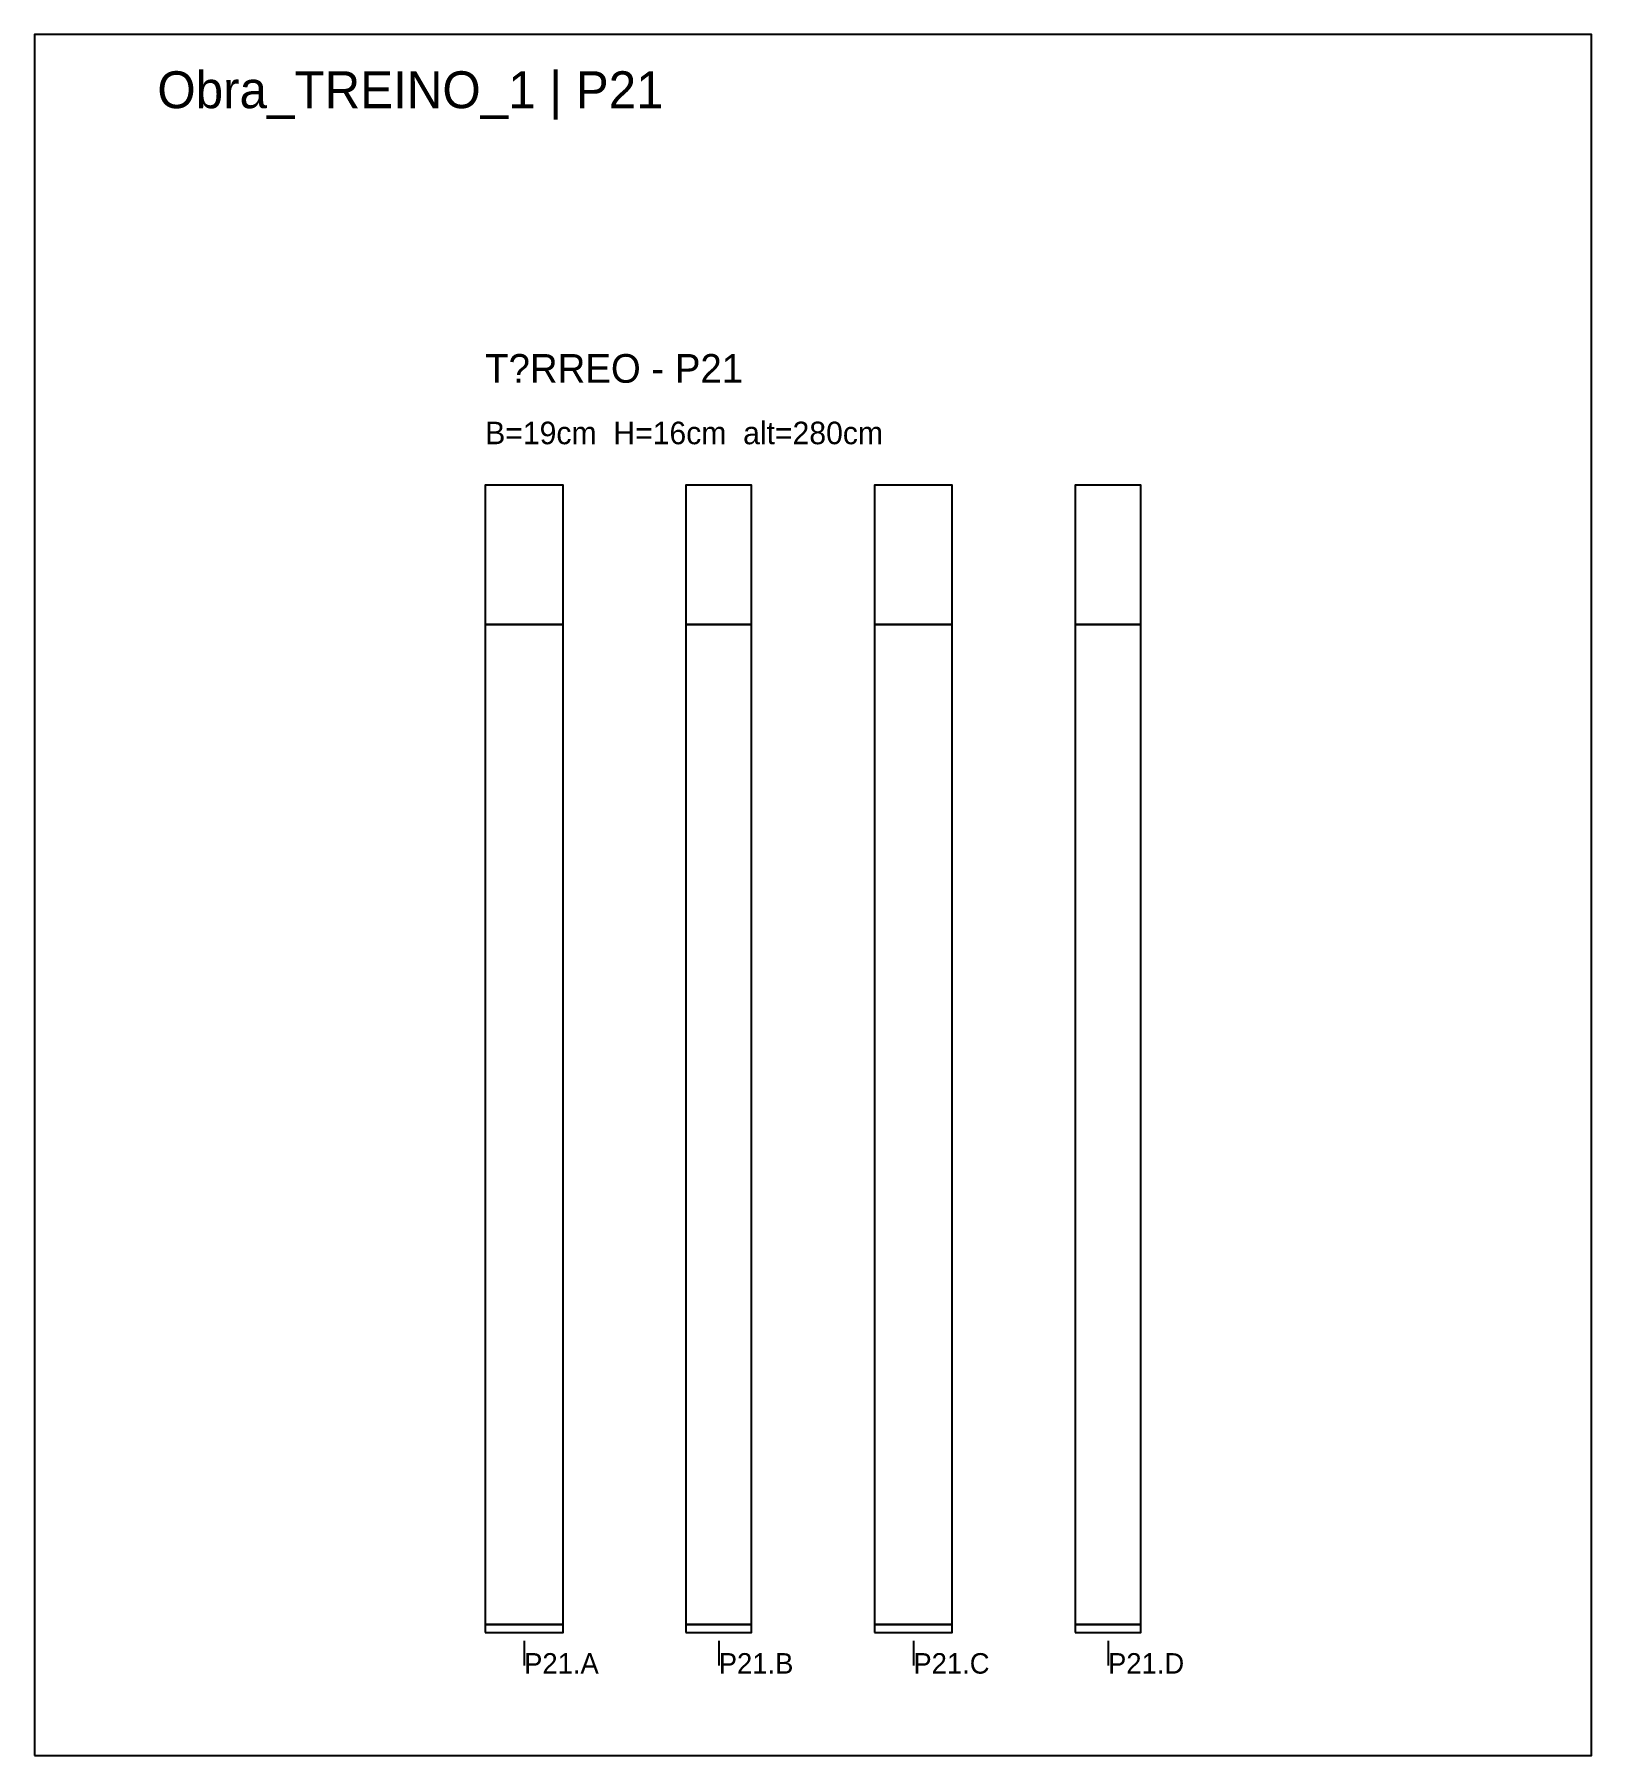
# Model space of a CAD drawing. Header units: metres. Extents: x 0 to 19000, y -21000 to 0.
# Drawn here: x 15200 to 19000, y -8400 to -4200 of the extents above; entities that cross this region are included whole.
import ezdxf

# ---------------------------------------------------------------- set-up
doc = ezdxf.new("R2010")
doc.units = ezdxf.units.M
for name, color, linetype in [('CELL_BORDER', 8, 'Continuous'), ('COTA', 3, 'Continuous'), ('Cota Secao (2x)', 3, 'Continuous'), ('LABEL_ID', 3, 'Continuous'), ('NOMENCLATURA', 1, 'Continuous'), ('Paineis', 7, 'Continuous'), ('Texto Secao', 2, 'Continuous')]:
    doc.layers.add(name, color=color, linetype=linetype)

msp = doc.modelspace()

# ---------------------------------------------------------------- texts
at = {"layer": 'Cota Secao (2x)'}
msp.add_text('B=19cm  H=16cm  alt=280cm', height=55, dxfattribs=at).set_placement((16300, -5200))
at = {"layer": 'LABEL_ID'}
msp.add_text('Obra_TREINO_1 | P21', height=90, dxfattribs=at).set_placement((15500, -4380))
at = {"layer": 'NOMENCLATURA'}
msp.add_text('T?RREO - P21', height=70, dxfattribs=at).set_placement((16300, -5050))
at = {"layer": 'Texto Secao'}
for s, p in [('P21.A', (16395, -8200)), ('P21.B', (16870, -8200)), ('P21.C', (17345, -8200)), ('P21.D', (17820, -8200))]:
    msp.add_text(s, height=50, dxfattribs=at).set_placement(p)

# ---------------------------------------------------------------- linework, layer by layer
at = {"layer": 'CELL_BORDER'}
msp.add_lwpolyline([(15200, -8400), (19000, -8400), (19000, -4200), (15200, -4200)], close=True, dxfattribs=at)
at = {"layer": 'COTA'}
for p, q in [((16395, -8120), (16395, -8180)), ((16870, -8120), (16870, -8180)), ((17345, -8120), (17345, -8180)), ((17820, -8120), (17820, -8180))]:
    msp.add_line(p, q, dxfattribs=at)
at = {"layer": 'Paineis'}
for points in [[(16300, -5640), (16490, -5640), (16490, -5300), (16300, -5300)], [(16790, -5640), (16950, -5640), (16950, -5300), (16790, -5300)], [(17250, -5640), (17440, -5640), (17440, -5300), (17250, -5300)], [(17740, -5640), (17900, -5640), (17900, -5300), (17740, -5300)], [(16300, -8080), (16490, -8080), (16490, -5640), (16300, -5640)], [(16790, -8080), (16950, -8080), (16950, -5640), (16790, -5640)], [(17250, -8080), (17440, -8080), (17440, -5640), (17250, -5640)], [(17740, -8080), (17900, -8080), (17900, -5640), (17740, -5640)], [(16300, -8100), (16490, -8100), (16490, -8080), (16300, -8080)], [(16790, -8100), (16950, -8100), (16950, -8080), (16790, -8080)], [(17250, -8100), (17440, -8100), (17440, -8080), (17250, -8080)], [(17740, -8100), (17900, -8100), (17900, -8080), (17740, -8080)]]:
    msp.add_lwpolyline(points, close=True, dxfattribs=at)

msp.set_redraw_order([(e.dxf.handle, doc.entitydb.next_handle()) for e in msp.query("TEXT MTEXT ATTDEF DIMENSION ARC_DIMENSION")])  # texts and dimensions are drawn at this point

doc.saveas('drawing.dxf')
